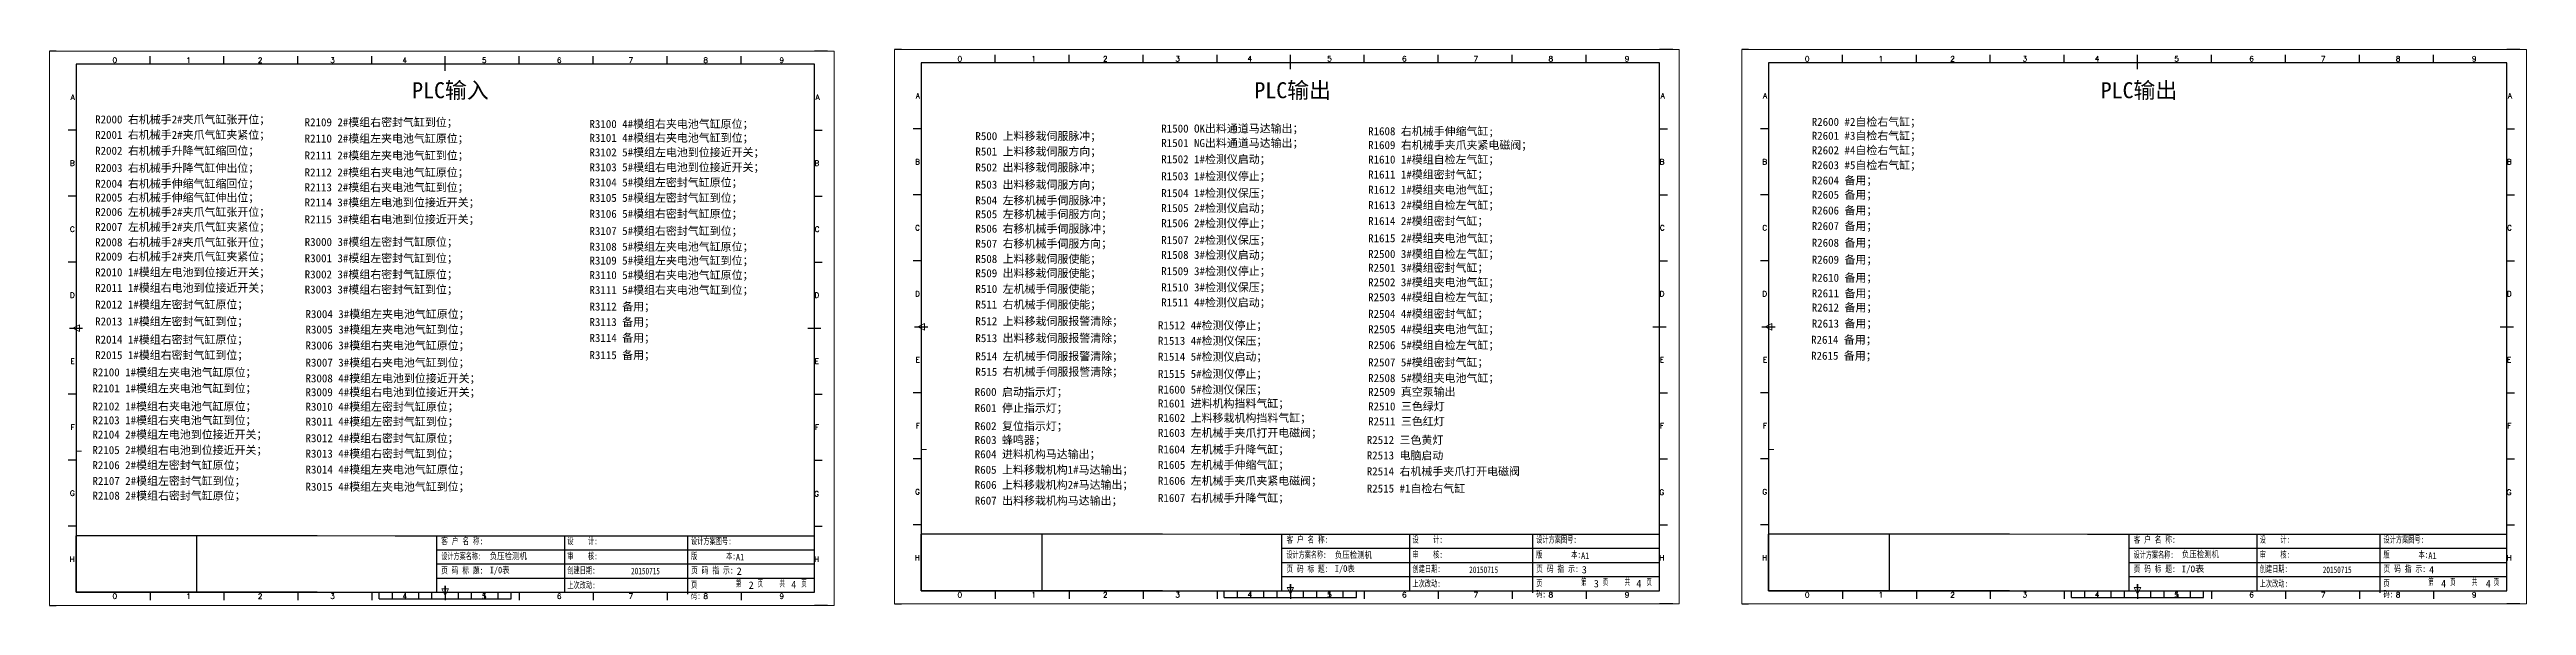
# Model space of a CAD drawing. Extents: x 2511 to 8703, y -745 to 3310.
# Drawn here: x 3146 to 4084, y 517 to 728 of the extents above; entities that cross this region are included whole.
import ezdxf
from ezdxf.enums import TextEntityAlignment as Align

# ---------------------------------------------------------------- set-up
doc = ezdxf.new("R2010")
doc.units = 0
doc.header["$MEASUREMENT"] = 0
doc.layers.add('AE_BOR', color=1, linetype='Continuous')
doc.layers.add('MISC', color=2, linetype='Continuous')
doc.styles.add('Standard0.67', font='', dxfattribs={"width": 0.67})
doc.styles.add('Standard_0.8', font='', dxfattribs={"width": 0.8})
doc.styles.add('WD', font='romans.shx', dxfattribs={"bigfont": 'gbcbig.shx'})
doc.styles.add('样式 0', font='')
doc.styles.add('汉字', font='NSimSun.ttf')
doc.styles.get('Standard0.67').set_extended_font_data('FangSong_GB2312')
doc.styles.get('Standard_0.8').set_extended_font_data('FangSong_GB2312')
doc.styles.get('样式 0').set_extended_font_data('KaiTi_GB2312')

msp = doc.modelspace()

# ---------------------------------------------------------------- texts
at = {"attachment_point": 1, "style": '汉字'}
for s, insert, char_height, width in [('{\\C7;PLC输入}', (3283.69, 715.28), 6.075, 719.8348), ('{\\C7;PLC输出}', (3602.54, 715.28), 6.075, 719.8348), ('{\\C7;PLC输出}', (3922.93, 715.28), 6.075, 719.8348), ('{\\C2;R2000 右机械手2#夹爪气缸张开位；}', (3163.67, 702.7), 3.0375, 359.9174), ('{\\C2;R2001 右机械手2#夹爪气缸夹紧位；}', (3163.67, 696.86), 3.0375, 359.9174), ('R2109 2#模组右密封气缸到位；', (3242.97, 701.62), 3.0375, 359.9174), ('R2110 2#模组左夹电池气缸原位；', (3242.97, 695.46), 3.0375, 359.9174), ('R3100 4#模组右夹电池气缸原位；', (3350.8, 700.97), 3.0375, 359.9174), ('R3101 4#模组右夹电池气缸到位；', (3350.8, 695.73), 3.0375, 359.9174), ('R500 上料移栽伺服脉冲；', (3496.91, 696.38), 3.0375, 359.9174), ('R1500 OK出料通道马达输出；', (3567.29, 699.24), 3.0375, 359.9174), ('R1501 NG出料通道马达输出；', (3567.29, 693.77), 3.0375, 359.9174), ('R1608 右机械手伸缩气缸; ', (3645.59, 698.23), 3.0375, 359.9174), ('R2600 #2自检右气缸；', (3813.53, 701.77), 3.0375, 359.9174), ('R2601 #3自检右气缸；', (3813.53, 696.52), 3.0375, 359.9174), ('R2002 右机械手升降气缸缩回位；', (3163.67, 690.83), 3.0375, 359.9174), ('R2003 右机械手升降气缸伸出位；', (3163.67, 684.32), 3.0375, 359.9174), ('R2111 2#模组左夹电池气缸到位；', (3242.97, 689.05), 3.0375, 359.9174), ('R3102 5#模组左电池到位接近开关；', (3350.8, 690.24), 3.0375, 359.9174), ('R3103 5#模组右电池到位接近开关；', (3350.8, 684.58), 3.0375, 359.9174), ('R501 上料移栽伺服方向；', (3496.91, 690.55), 3.0375, 359.9174), ('R502 出料移栽伺服脉冲；', (3496.91, 684.52), 3.0375, 359.9174), ('R1502 1#检测仪启动；', (3567.29, 687.61), 3.0375, 359.9174), ('{\\C2;R1609 右机械手夹爪夹紧电磁阀；}', (3645.59, 692.99), 3.0375, 359.9174), ('R1610 1#模组自检左气缸；', (3645.59, 687.5), 3.0375, 359.9174), ('R2602 #4自检右气缸；', (3813.53, 691.03), 3.0375, 359.9174), ('R2603 #5自检右气缸；', (3813.53, 685.38), 3.0375, 359.9174), ('R2004 右机械手伸缩气缸缩回位；', (3163.67, 678.36), 3.0375, 359.9174), ('R2112 2#模组右夹电池气缸原位；', (3242.97, 682.64), 3.0375, 359.9174), ('R2113 2#模组右夹电池气缸到位；', (3242.97, 676.98), 3.0375, 359.9174), ('R3104 5#模组左密封气缸原位；', (3350.8, 678.82), 3.0375, 359.9174), ('R503 出料移栽伺服方向；', (3496.91, 678.01), 3.0375, 359.9174), ('R1503 1#检测仪停止；', (3567.29, 681.2), 3.0375, 359.9174), ('R1504 1#检测仪保压；', (3567.29, 674.79), 3.0375, 359.9174), ('R1611 1#模组密封气缸；', (3645.59, 681.84), 3.0375, 359.9174), ('R1612 1#模组夹电池气缸；', (3645.59, 676.08), 3.0375, 359.9174), ('R2604 备用；', (3813.53, 679.59), 3.038, 359.9174), ('R2005 右机械手伸缩气缸伸出位；', (3163.67, 673.12), 3.0375, 359.9174), ('{\\C2;R2006 左机械手2#夹爪气缸张开位；}', (3163.67, 667.63), 3.0375, 359.9174), ('\\pt66.83;R2114 3#模组左电池到位接近开关；', (3242.97, 671.26), 3.0375, 359.9174), ('R3105 5#模组左密封气缸到位；', (3350.8, 672.98), 3.0375, 359.9174), ('R3106 5#模组右密封气缸原位；', (3350.8, 666.96), 3.0375, 359.9174), ('R504 左移机械手伺服脉冲；', (3496.91, 672.05), 3.0375, 359.9174), ('R505 左移机械手伺服方向；', (3496.91, 666.81), 3.0375, 359.9174), ('R1505 2#检测仪启动；', (3567.29, 669.13), 3.0375, 359.9174), ('R1613 2#模组自检左气缸；', (3645.59, 670.24), 3.0375, 359.9174), ('R2605 备用；', (3813.53, 674.17), 3.038, 359.9174), ('R2606 备用；', (3813.53, 668.22), 3.038, 359.9174), ('{\\C2;R2007 左机械手2#夹爪气缸夹紧位；}', (3163.67, 661.98), 3.0375, 359.9174), ('R2008 右机械手2#夹爪气缸张开位；', (3163.67, 656.18), 3.0375, 359.9174), ('R2115 3#模组右电池到位接近开关；', (3242.97, 664.85), 3.0375, 359.9174), ('R3000 3#模组左密封气缸原位；', (3243.01, 656.29), 3.0375, 359.9174), ('R3107 5#模组右密封气缸到位；', (3350.8, 660.45), 3.0375, 359.9174), ('R506 右移机械手伺服脉冲；', (3496.91, 661.32), 3.0375, 359.9174), ('R1506 2#检测仪停止；', (3567.29, 663.41), 3.0375, 359.9174), ('R1507 2#检测仪保压；', (3567.29, 657), 3.0375, 359.9174), ('R1614 2#模组密封气缸；', (3645.59, 664.22), 3.0375, 359.9174), ('R1615 2#模组夹电池气缸；', (3645.59, 657.71), 3.0375, 359.9174), ('R2607 备用；', (3813.53, 662.31), 3.038, 359.9174), ('R2608 备用；', (3813.53, 656), 3.038, 359.9174), ('R2009 右机械手2#夹爪气缸夹紧位；', (3163.67, 650.76), 3.0375, 359.9174), ('R3001 3#模组左密封气缸到位；', (3243.01, 650.13), 3.0375, 359.9174), ('R3108 5#模组左夹电池气缸原位；', (3350.8, 654.49), 3.0375, 359.9174), ('R3109 5#模组左夹电池气缸到位；', (3350.8, 649.24), 3.0375, 359.9174), ('R507 右移机械手伺服方向；', (3496.91, 655.66), 3.0375, 359.9174), ('R508 上料移栽伺服使能；', (3496.91, 649.87), 3.0375, 359.9174), ('R1508 3#检测仪启动；', (3567.29, 651.4), 3.0375, 359.9174), ('R2500 3#模组自检左气缸；', (3645.59, 651.75), 3.0375, 359.9174), ('R2609 备用；', (3813.53, 649.58), 3.038, 359.9174), ('R2010 1#模组左电池到位接近开关；', (3163.67, 644.82), 3.0375, 359.9174), ('R2011 1#模组右电池到位接近开关；', (3163.67, 638.91), 3.0375, 359.9174), ('R3002 3#模组右密封气缸原位；', (3243.01, 644), 3.0375, 359.9174), ('R3003 3#模组右密封气缸到位；', (3243.01, 638.28), 3.0375, 359.9174), ('R3110 5#模组右夹电池气缸原位；', (3350.8, 643.75), 3.0375, 359.9174), ('R3111 5#模组右夹电池气缸到位；', (3350.8, 638.1), 3.0375, 359.9174), ('R509 出料移栽伺服使能；', (3496.91, 644.45), 3.0375, 359.9174), ('R510 左机械手伺服使能；', (3496.91, 638.5), 3.0375, 359.9174), ('R1509 3#检测仪停止；', (3567.29, 645.24), 3.0375, 359.9174), ('R1510 3#检测仪保压；', (3567.29, 639.11), 3.0375, 359.9174), ('R2501 3#模组密封气缸；', (3645.59, 646.51), 3.0375, 359.9174), ('R2502 3#模组夹电池气缸；', (3645.59, 641.02), 3.0375, 359.9174), ('R2610 备用；', (3813.53, 642.72), 3.038, 359.9174), ('R2012 1#模组左密封气缸原位；', (3163.67, 632.6), 3.0375, 359.9174), ('R3004 3#模组左夹电池气缸原位；', (3243.31, 628.97), 3.0375, 359.9174), ('R3112 备用；', (3350.8, 631.81), 3.038, 359.9174), ('R511 右机械手伺服使能；', (3496.91, 632.6), 3.0375, 359.9174), ('R1511 4#检测仪启动；', (3567.29, 633.39), 3.0375, 359.9174), ('R2503 4#模组自检左气缸；', (3645.59, 635.36), 3.0375, 359.9174), ('R2504 4#模组密封气缸；', (3645.59, 629.07), 3.0375, 359.9174), ('R2611 备用；', (3813.53, 636.84), 3.038, 359.9174), ('R2612 备用；', (3813.53, 631.47), 3.038, 359.9174), ('R2013 1#模组左密封气缸到位；', (3163.67, 626.18), 3.0375, 359.9174), ('R2014 1#模组右密封气缸原位；', (3163.67, 619.31), 3.0375, 359.9174), ('R3005 3#模组左夹电池气缸到位；', (3243.31, 623.13), 3.0375, 359.9174), ('R3113 备用；', (3350.8, 625.97), 3.038, 359.9174), ('R3114 备用；', (3350.8, 619.95), 3.038, 359.9174), ('R512 上料移栽伺服报警清除；', (3496.91, 626.29), 3.0375, 359.9174), ('R513 出料移栽伺服报警清除；', (3496.91, 619.86), 3.0375, 359.9174), ('R1512 4#检测仪停止；', (3566.03, 624.71), 3.0375, 359.9174), ('R1513 4#检测仪保压；', (3566.03, 618.87), 3.0375, 359.9174), ('R2505 4#模组夹电池气缸；', (3645.59, 623.24), 3.0375, 359.9174), ('R2614 备用；', (3813.29, 619.25), 3.038, 359.9174), ('R2613 备用；', (3813.53, 625.41), 3.038, 359.9174), ('R2015 1#模组右密封气缸到位；', (3163.67, 613.44), 3.0375, 359.9174), ('R3006 3#模组右夹电池气缸原位；', (3243.31, 617.1), 3.0375, 359.9174), ('R3007 3#模组右夹电池气缸到位；', (3243.31, 610.6), 3.0375, 359.9174), ('R3115 备用；', (3350.8, 613.44), 3.038, 359.9174), ('R514 左机械手伺服报警清除；', (3496.91, 613), 3.0375, 359.9174), ('R1514 5#检测仪启动；', (3566.03, 612.84), 3.0375, 359.9174), ('R2506 5#模组自检左气缸；', (3645.59, 617.21), 3.0375, 359.9174), ('R2507 5#模组密封气缸；', (3645.59, 610.7), 3.0375, 359.9174), ('R2615 备用；', (3813.29, 613.19), 3.038, 359.9174), ('R2100 1#模组左夹电池气缸原位；', (3162.63, 606.92), 3.0375, 359.9174), ('R2101 1#模组左夹电池气缸到位；', (3162.63, 600.86), 3.0375, 359.9174), ('R3008 4#模组左电池到位接近开关；', (3243.31, 604.63), 3.0375, 359.9174), ('R515 右机械手伺服报警清除；', (3496.91, 607.12), 3.0375, 359.9174), ('R1515 5#检测仪停止；', (3566.03, 606.33), 3.0375, 359.9174), ('R1600 5#检测仪保压；', (3566.03, 600.37), 3.0375, 359.9174), ('R2508 5#模组夹电池气缸；', (3645.59, 604.74), 3.0375, 359.9174), ('R2102 1#模组右夹电池气缸原位；', (3162.63, 594.01), 3.0375, 359.9174), ('R3009 4#模组右电池到位接近开关；', (3243.31, 599.39), 3.0375, 359.9174), ('R3010 4#模组左密封气缸原位；', (3243.31, 593.9), 3.0375, 359.9174), ('R600 启动指示灯；', (3496.66, 599.47), 3.0375, 359.9174), ('R601 停止指示灯；', (3496.66, 593.4), 3.0375, 359.9174), ('R1601 进料机构挡料气缸；', (3566.03, 595.13), 3.0375, 359.9174), ('R2509 真空泵输出', (3645.59, 599.5), 3.0375, 359.9174), ('R2510 三色绿灯', (3645.59, 594.01), 3.038, 359.9174), ('R2103 1#模组右夹电池气缸到位；', (3162.63, 588.75), 3.0375, 359.9174), ('R2104 2#模组左电池到位接近开关；', (3162.63, 583.36), 3.0375, 359.9174), ('R3011 4#模组左密封气缸到位；', (3243.31, 588.25), 3.0375, 359.9174), ('R3012 4#模组右密封气缸原位；', (3243.31, 581.96), 3.0375, 359.9174), ('R602 复位指示灯；', (3496.66, 586.55), 3.0375, 359.9174), ('R603 蜂鸣器；', (3496.66, 581.29), 3.038, 359.9174), ('R1602 上料移栽机构挡料气缸；', (3566.03, 589.64), 3.0375, 359.9174), ('{\\C2;R1603 左机械手夹爪打开电磁阀；}', (3566.03, 583.99), 3.0375, 359.9174), ('R2512 三色黄灯', (3645.08, 581.29), 3.038, 359.9174), ('R2511 三色红灯', (3645.59, 588.35), 3.038, 359.9174), ('R2105 2#模组右电池到位接近开关；', (3162.63, 577.48), 3.0375, 359.9174), ('R2106 2#模组左密封气缸原位；', (3162.63, 571.76), 3.0375, 359.9174), ('R3013 4#模组右密封气缸到位；', (3243.31, 576.12), 3.0375, 359.9174), ('R604 进料机构马达输出；', (3496.66, 575.91), 3.0375, 359.9174), ('R1604 左机械手升降气缸；', (3566.03, 577.7), 3.0375, 359.9174), ('R1605 左机械手伸缩气缸；', (3566.03, 571.86), 3.0375, 359.9174), ('R2513 电脑启动', (3645.08, 575.45), 3.038, 359.9174), ('R2107 2#模组左密封气缸到位；', (3162.66, 565.78), 3.0375, 359.9174), ('R3014 4#模组左夹电池气缸原位；', (3243.31, 570.1), 3.0375, 359.9174), ('R3015 4#模组左夹电池气缸到位；', (3243.31, 563.59), 3.0375, 359.9174), ('R605 上料移栽机构1#马达输出；', (3496.66, 570.02), 3.0375, 359.9174), ('R606 上料移栽机构2#马达输出；', (3496.66, 564.31), 3.0375, 359.9174), ('{\\C2;R1606 左机械手夹爪夹紧电磁阀；}', (3566.03, 565.83), 3.0375, 359.9174), ('R2514 右机械手夹爪打开电磁阀', (3645.08, 569.42), 3.0375, 359.9174), ('R2515 #1自检右气缸', (3645.08, 562.91), 3.0375, 359.9174), ('R2108 2#模组右密封气缸原位；', (3162.66, 560.21), 3.0375, 359.9174), ('R607 出料移栽机构马达输出；', (3496.69, 558.33), 3.0375, 359.9174), ('R1607 右机械手升降气缸；', (3566.03, 559.32), 3.0375, 359.9174)]:
    msp.add_mtext(s, dxfattribs=dict(at, insert=insert, char_height=char_height, width=width))
at = {"color": 0, "ltscale": 2, "char_height": 2.5, "attachment_point": 1}
for s, insert, width, style in [('{\\fSimSun|b0|i0|c134|p2;\\W0.72;客 户 名 称:}', (3294.7, 542.77), 16.2477, 'Standard0.67'), ('{\\fSimSun|b0|i0|c134|p2;\\W0.66;设计方案名称:}', (3294.7, 537.04), 15.1234, 'Standard0.67'), ('{\\fSimSun|b0|i0|c134|p2;设    计:}', (3342.42, 542.77), 12.0312, 'Standard0.67'), ('{\\fSimSun|b0|i0|c134|p2;审    核:}', (3342.42, 537.09), 12.0312, 'Standard0.67'), ('{\\fSimSun|b0|i0|c134|p2;版        本:}', (3389.25, 537.09), 16.8498, 'Standard0.67'), ('{\\fSimSun|b0|i0|c134|p2;设计方案图号:}', (3389.25, 542.77), 15.1644, 'Standard0.67'), ('{\\fSimSun|b0|i0|c134|p2;A1}', (3406.25, 536.65), 33.9078, 'Standard_0.8'), ('{\\fSimSun|b0|i0|c134|p2;\\W0.72;客 户 名 称:}', (3614.66, 543.34), 16.2477, 'Standard0.67'), ('{\\fSimSun|b0|i0|c134|p2;\\W0.66;设计方案名称:}', (3614.66, 537.61), 15.1234, 'Standard0.67'), ('{\\fSimSun|b0|i0|c134|p2;设    计:}', (3662.37, 543.34), 12.0312, 'Standard0.67'), ('{\\fSimSun|b0|i0|c134|p2;审    核:}', (3662.37, 537.66), 12.0312, 'Standard0.67'), ('{\\fSimSun|b0|i0|c134|p2;版        本:}', (3709.2, 537.66), 16.8498, 'Standard0.67'), ('{\\fSimSun|b0|i0|c134|p2;设计方案图号:}', (3709.2, 543.34), 15.1644, 'Standard0.67'), ('{\\fSimSun|b0|i0|c134|p2;A1}', (3726.2, 537.22), 33.9078, 'Standard_0.8'), ('{\\fSimSun|b0|i0|c134|p2;\\W0.72;客 户 名 称:}', (3935.41, 543.34), 16.2477, 'Standard0.67'), ('{\\fSimSun|b0|i0|c134|p2;\\W0.66;设计方案名称:}', (3935.41, 537.61), 15.1234, 'Standard0.67'), ('{\\fSimSun|b0|i0|c134|p2;负压检测机}', (3953.7, 537.77), 33.9078, 'Standard_0.8'), ('{\\fSimSun|b0|i0|c134|p2;设    计:}', (3983.12, 543.34), 12.0312, 'Standard0.67'), ('{\\fSimSun|b0|i0|c134|p2;审    核:}', (3983.12, 537.66), 12.0312, 'Standard0.67'), ('{\\fSimSun|b0|i0|c134|p2;版        本:}', (4029.96, 537.66), 16.8498, 'Standard0.67'), ('{\\fSimSun|b0|i0|c134|p2;设计方案图号:}', (4029.96, 543.34), 15.1644, 'Standard0.67'), ('{\\fSimSun|b0|i0|c134|p2;A1}', (4046.95, 537.22), 33.9078, 'Standard_0.8'), ('{\\fSimSun|b0|i0|c134|p2;\\W0.72;页 码 标 题:}', (3294.7, 531.67), 15.1234, 'Standard0.67'), ('{\\fSimSun|b0|i0|c134|p2;创建日期:}', (3342.42, 531.69), 12.0312, 'Standard0.67'), ('{\\fSimSun|b0|i0|c134|p2;上次改动:}', (3342.42, 526.1), 12.0312, 'Standard0.67'), ('{\\fSimSun|b0|i0|c134|p2;20150715}', (3366.55, 531.39), 12.0312, 'Standard0.67'), ('{\\fSimSun|b0|i0|c134|p2;页        码:}', (3389.25, 526.25), 15.7258, 'Standard0.67'), ('{\\fSimSun|b0|i0|c134|p2;\\W0.73;页 码 指 示:}', (3389.25, 531.69), 16.1995, 'Standard0.67'), ('{\\Fromans,gbcbig|c134;第}    {\\Fromans,gbcbig|c134;页}    {\\Fromans,gbcbig|c134;共}    {\\Fromans,gbcbig|c134;页}', (3406.25, 526.49), 33.9078, 'Standard_0.8'), ('{\\fSimSun|b0|i0|c134|p2;\\W0.72;页 码 标 题:}', (3614.66, 532.24), 15.1234, 'Standard0.67'), ('{\\fSimSun|b0|i0|c134|p2;创建日期:}', (3662.37, 532.26), 12.0312, 'Standard0.67'), ('{\\fSimSun|b0|i0|c134|p2;上次改动:}', (3662.37, 526.66), 12.0312, 'Standard0.67'), ('{\\fSimSun|b0|i0|c134|p2;20150715}', (3683.85, 531.86), 12.0312, 'Standard0.67'), ('{\\fSimSun|b0|i0|c134|p2;页        码:}', (3709.2, 526.81), 15.7258, 'Standard0.67'), ('{\\fSimSun|b0|i0|c134|p2;\\W0.73;页 码 指 示:}', (3709.2, 532.26), 16.1995, 'Standard0.67'), ('{\\Fromans,gbcbig|c134;第}    {\\Fromans,gbcbig|c134;页}    {\\Fromans,gbcbig|c134;共}    {\\Fromans,gbcbig|c134;页}', (3726.2, 527.06), 33.9078, 'Standard_0.8'), ('{\\fSimSun|b0|i0|c134|p2;\\W0.72;页 码 标 题:}', (3935.41, 532.24), 15.1234, 'Standard0.67'), ('{\\fSimSun|b0|i0|c134|p2;创建日期:}', (3983.12, 532.26), 12.0312, 'Standard0.67'), ('{\\fSimSun|b0|i0|c134|p2;上次改动:}', (3983.12, 526.66), 12.0312, 'Standard0.67'), ('{\\fSimSun|b0|i0|c134|p2;20150715}', (4006.99, 531.86), 12.0312, 'Standard0.67'), ('{\\fSimSun|b0|i0|c134|p2;页        码:}', (4029.96, 526.81), 15.7258, 'Standard0.67'), ('{\\fSimSun|b0|i0|c134|p2;\\W0.73;页 码 指 示:}', (4029.96, 532.26), 16.1995, 'Standard0.67'), ('{\\Fromans,gbcbig|c134;第}    {\\Fromans,gbcbig|c134;页}    {\\Fromans,gbcbig|c134;共}    {\\Fromans,gbcbig|c134;页}', (4046.95, 527.06), 33.9078, 'Standard_0.8')]:
    msp.add_mtext(s, dxfattribs=dict(at, insert=insert, width=width, style=style))
at = {"color": 7, "insert": (3953.55, 532.19), "char_height": 2.5, "attachment_point": 1}
msp.add_mtext_dynamic_manual_height_columns('{\\fSimSun|b0|i0|c134|p2;I/O表}', width=47.9244, gutter_width=12.5, heights=[0], dxfattribs=at)
at = {"layer": 'MISC', "color": 0, "attachment_point": 1}
for s, insert, char_height, width, style in [('{\\fSimSun|b0|i0|c134|p2;负压检测机}', (3313.06, 537.07), 2.5, 24.1794, 'Standard_0.8'), ('{\\fSimSun|b0|i0|c134|p2;负压检测机}', (3633.01, 537.52), 2.5, 24.1794, 'Standard_0.8'), ('{\\fSimSun|b0|i0|c134|p2;I/0表}', (3313.06, 531.77), 2.5, 24.1794, 'Standard_0.8'), ('2', (3406.54, 531.48), 2.8, 3.07, '样式 0'), ('2', (3411.08, 526.19), 2.8, 3.07, '样式 0'), ('4', (3427.19, 526.42), 2.8, 3.07, '样式 0'), ('{\\fSimSun|b0|i0|c134|p2;I/O表}', (3633.01, 532.34), 2.5, 24.1794, 'Standard_0.8'), ('3', (3726.49, 532.04), 2.8, 3.07, '样式 0'), ('3', (3731.03, 526.76), 2.8, 3.07, '样式 0'), ('4', (3747.13, 526.76), 2.8, 3.07, '样式 0'), ('4', (4047.25, 532.04), 2.8, 3.07, '样式 0'), ('4', (4051.79, 526.76), 2.8, 3.07, '样式 0'), ('4', (4068.72, 526.76), 2.8, 3.07, '样式 0')]:
    msp.add_mtext(s, dxfattribs=dict(at, insert=insert, char_height=char_height, width=width, style=style))

# ---------------------------------------------------------------- blocks, each defined once
blk = doc.blocks.new('gb_a2_a')
for p, q in [((584, 410), (25, 410)), ((25, 410), (25, 10)), ((584, 10), (584, 410)), ((25, 10), (584, 10))]:
    blk.add_line(p, q)
at = {"lineweight": 9, "ltscale": 0.1}
blk.add_line((25, 116.9), (29, 116.9), dxfattribs=at)
at = {"layer": 'AE_BOR', "lineweight": 30}
for p, q in [((10, 420), (4.9, 420)), ((594, 420), (584, 420)), ((4.9, 0), (10, 0)), ((594, 0), (584, 0))]:
    blk.add_line(p, q, dxfattribs=at)
at = {"layer": 'AE_BOR', "color": 1, "lineweight": 15}
for p, q in [((4.9, 420), (598.9, 420)), ((4.9, 0), (4.9, 420)), ((598.9, 420), (598.9, 0)), ((22.5, 210), (27.5, 212.5)), ((27.5, 207.5), (22.5, 210)), ((27.5, 212.5), (27.5, 207.5)), ((598.9, 0), (4.9, 0)), ((304.5, 7.5), (302, 12.5)), ((302, 12.5), (307, 12.5)), ((307, 12.5), (304.5, 7.5))]:
    blk.add_line(p, q, dxfattribs=at)
at = {"layer": 'AE_BOR'}
for p, q in [((81, 410), (81, 416)), ((137, 410), (137, 416)), ((193, 410), (193, 416)), ((249, 410), (249, 416)), ((304.5, 410), (304.5, 416)), ((360.5, 410), (360.5, 416)), ((416.5, 410), (416.5, 416)), ((472.5, 410), (472.5, 416)), ((528.5, 410), (528.5, 416)), ((25, 360), (19, 360)), ((584, 360), (590, 360)), ((25, 310), (19, 310)), ((584, 310), (590, 310)), ((25, 260), (19, 260)), ((584, 260), (590, 260)), ((25, 160), (19, 160)), ((584, 160), (590, 160)), ((25, 110), (19, 110)), ((584, 110), (590, 110)), ((25, 60), (19, 60)), ((584, 60), (590, 60)), ((81, 10), (81, 4)), ((137, 10), (137, 4)), ((193, 10), (193, 4)), ((249, 10), (249, 4)), ((304.5, 10), (304.5, 4)), ((360.5, 10), (360.5, 4)), ((416.5, 10), (416.5, 4)), ((472.5, 10), (472.5, 4)), ((528.5, 10), (528.5, 4))]:
    blk.add_line(p, q, dxfattribs=at)
at = {"layer": 'AE_BOR', "color": 2, "lineweight": 30}
for p, q in [((304.5, 405), (304.5, 415)), ((20, 210), (30, 210)), ((579, 210), (589, 210)), ((254.5, 5), (254.5, 10)), ((254.5, 5), (354.5, 5)), ((264.5, 5), (264.5, 10)), ((274.5, 5), (274.5, 10)), ((284.5, 5), (284.5, 10)), ((294.5, 5), (294.5, 10)), ((304.5, 10), (304.5, 15)), ((304.5, 15), (304.5, 5)), ((304.5, 10), (304.5, 5)), ((314.5, 5), (314.5, 10)), ((324.5, 5), (324.5, 10)), ((334.5, 5), (334.5, 10)), ((344.5, 5), (344.5, 10)), ((354.5, 5), (354.5, 10))]:
    blk.add_line(p, q, dxfattribs=at)
at = {"layer": 'AE_BOR', "style": 'WD'}
for s, p in [('0', (54.3, 411)), ('1', (110.1, 411)), ('2', (164.4, 411)), ('3', (219.2, 411)), ('4', (273.8, 411)), ('5', (334.1, 411)), ('6', (390.8, 411)), ('7', (445, 411)), ('8', (501.7, 411)), ('9', (559.4, 411)), ('0', (54.3, 5)), ('1', (110.1, 5)), ('2', (164.4, 5)), ('3', (219.2, 5)), ('4', (273.8, 5)), ('5', (334.1, 5)), ('6', (390.8, 5)), ('7', (445, 5)), ('8', (501.7, 5)), ('9', (559.4, 5))]:
    blk.add_text(s, height=4, dxfattribs=at).set_placement(p, align=Align.CENTER)
for s, p in [('A', (24, 385)), ('A', (588, 385)), ('B', (24, 335)), ('B', (587.7, 335)), ('C', (24, 285)), ('C', (587.9, 285)), ('D', (24, 235)), ('D', (587.7, 235)), ('E', (24, 185)), ('E', (587.5, 185)), ('F', (24, 135)), ('F', (587.5, 135)), ('F', (587.5, 135)), ('G', (24, 85)), ('G', (587.5, 84.6)), ('H', (24, 35)), ('H', (587.7, 35))]:
    blk.add_text(s, height=4, dxfattribs=at).set_placement(p, align=Align.MIDDLE_RIGHT)

# ---------------------------------------------------------------- linework, layer by layer
at = {"color": 0, "ltscale": 2}
for p, q in [((3476.39, 522.66), (3476.39, 544.1)), ((3567.69, 544.1), (3476.39, 544.1)), ((3597.15, 544.1), (3755.89, 544.1)), ((3612.85, 544.1), (3612.85, 522.66)), ((3661.42, 522.39), (3661.42, 544.1)), ((3708, 521.9), (3708, 544.1)), ((3755.89, 522.66), (3755.89, 544.1)), ((3797.14, 522.66), (3797.14, 544.1)), ((3888.45, 544.1), (3797.14, 544.1)), ((3917.91, 544.1), (4076.64, 544.1)), ((3933.61, 544.1), (3933.61, 522.66)), ((3982.17, 522.39), (3982.17, 544.1)), ((4028.75, 521.9), (4028.75, 544.1)), ((4076.64, 522.66), (4076.64, 544.1)), ((3156.44, 522.09), (3156.44, 543.53)), ((3247.74, 543.53), (3156.44, 543.53)), ((3277.2, 543.53), (3435.94, 543.53)), ((3292.9, 543.53), (3292.9, 522.09)), ((3341.47, 521.82), (3341.47, 543.53)), ((3388.05, 521.33), (3388.05, 543.53)), ((3435.94, 522.09), (3435.94, 543.53)), ((3405.94, 527.45), (3435.94, 527.45)), ((3725.89, 528.02), (3755.89, 528.02)), ((4046.64, 528.02), (4076.64, 528.02)), ((3247.74, 522.09), (3156.44, 522.09)), ((3405.94, 522.09), (3435.94, 522.09)), ((3567.69, 522.66), (3476.39, 522.66)), ((3725.89, 522.66), (3755.89, 522.66)), ((3888.45, 522.66), (3797.14, 522.66)), ((4046.64, 522.66), (4076.64, 522.66))]:
    msp.add_line(p, q, dxfattribs=at)
at = {"color": 0}
for p, q in [((3522.04, 544.1), (3522.04, 522.66)), ((3842.79, 544.1), (3842.79, 522.66)), ((3202.09, 543.53), (3202.09, 522.09))]:
    msp.add_line(p, q, dxfattribs=at)
at = {"lineweight": 9, "ltscale": 0.1}
for p, q in [((3567.69, 544.1), (3597.15, 544.1)), ((3888.45, 544.1), (3917.91, 544.1)), ((3247.74, 543.53), (3277.2, 543.53)), ((3336.7, 543.52), (3366.16, 543.52)), ((3247.74, 522.09), (3277.2, 522.09)), ((3275.85, 522.09), (3275.85, 522.09)), ((3275.85, 522.09), (3275.85, 522.09)), ((3567.69, 522.66), (3597.15, 522.66)), ((3595.8, 522.66), (3595.8, 522.66)), ((3595.8, 522.66), (3595.8, 522.66)), ((3888.45, 522.66), (3917.91, 522.66)), ((3916.55, 522.66), (3916.55, 522.66)), ((3916.55, 522.66), (3916.55, 522.66))]:
    msp.add_line(p, q, dxfattribs=at)
for p, q in [((3292.9, 538.17), (3337.15, 538.17)), ((3337.15, 538.17), (3405.94, 538.17)), ((3405.94, 538.17), (3435.94, 538.17)), ((3612.85, 538.74), (3657.1, 538.74)), ((3657.1, 538.74), (3725.89, 538.74)), ((3725.89, 538.74), (3755.89, 538.74)), ((3933.61, 538.74), (3977.86, 538.74)), ((3977.86, 538.74), (4046.64, 538.74)), ((4046.64, 538.74), (4076.64, 538.74)), ((3292.9, 532.81), (3337.15, 532.81)), ((3292.9, 527.45), (3337.15, 527.45)), ((3337.15, 532.81), (3405.94, 532.81)), ((3337.15, 527.45), (3405.94, 527.45)), ((3405.94, 532.81), (3435.94, 532.81)), ((3612.85, 533.38), (3657.1, 533.38)), ((3612.85, 528.02), (3657.1, 528.02)), ((3657.1, 533.38), (3725.89, 533.38)), ((3657.1, 528.02), (3725.89, 528.02)), ((3725.89, 533.38), (3755.89, 533.38)), ((3933.61, 533.38), (3977.86, 533.38)), ((3933.61, 528.02), (3977.86, 528.02)), ((3977.86, 533.38), (4046.64, 533.38)), ((3977.86, 528.02), (4046.64, 528.02)), ((4046.64, 533.38), (4076.64, 533.38)), ((3277.2, 522.09), (3337.15, 522.09)), ((3277.2, 522.09), (3337.15, 522.09)), ((3337.15, 522.09), (3405.94, 522.09)), ((3597.15, 522.66), (3657.1, 522.66)), ((3597.15, 522.66), (3657.1, 522.66)), ((3657.1, 522.66), (3725.89, 522.66)), ((3917.91, 522.66), (3977.86, 522.66)), ((3917.91, 522.66), (3977.86, 522.66)), ((3977.86, 522.66), (4046.64, 522.66))]:
    msp.add_line(p, q)

# ---------------------------------------------------------------- block references
at = {"xscale": 0.5, "yscale": 0.5, "zscale": 0.5}
for p in [(3143.94, 517.09), (3463.89, 517.66), (3784.64, 517.66)]:
    msp.add_blockref('gb_a2_a', p, dxfattribs=at)

msp.set_redraw_order([(e.dxf.handle, doc.entitydb.next_handle()) for e in msp.query("TEXT MTEXT ATTDEF DIMENSION ARC_DIMENSION")])  # texts and dimensions are drawn at this point

doc.saveas('drawing.dxf')
